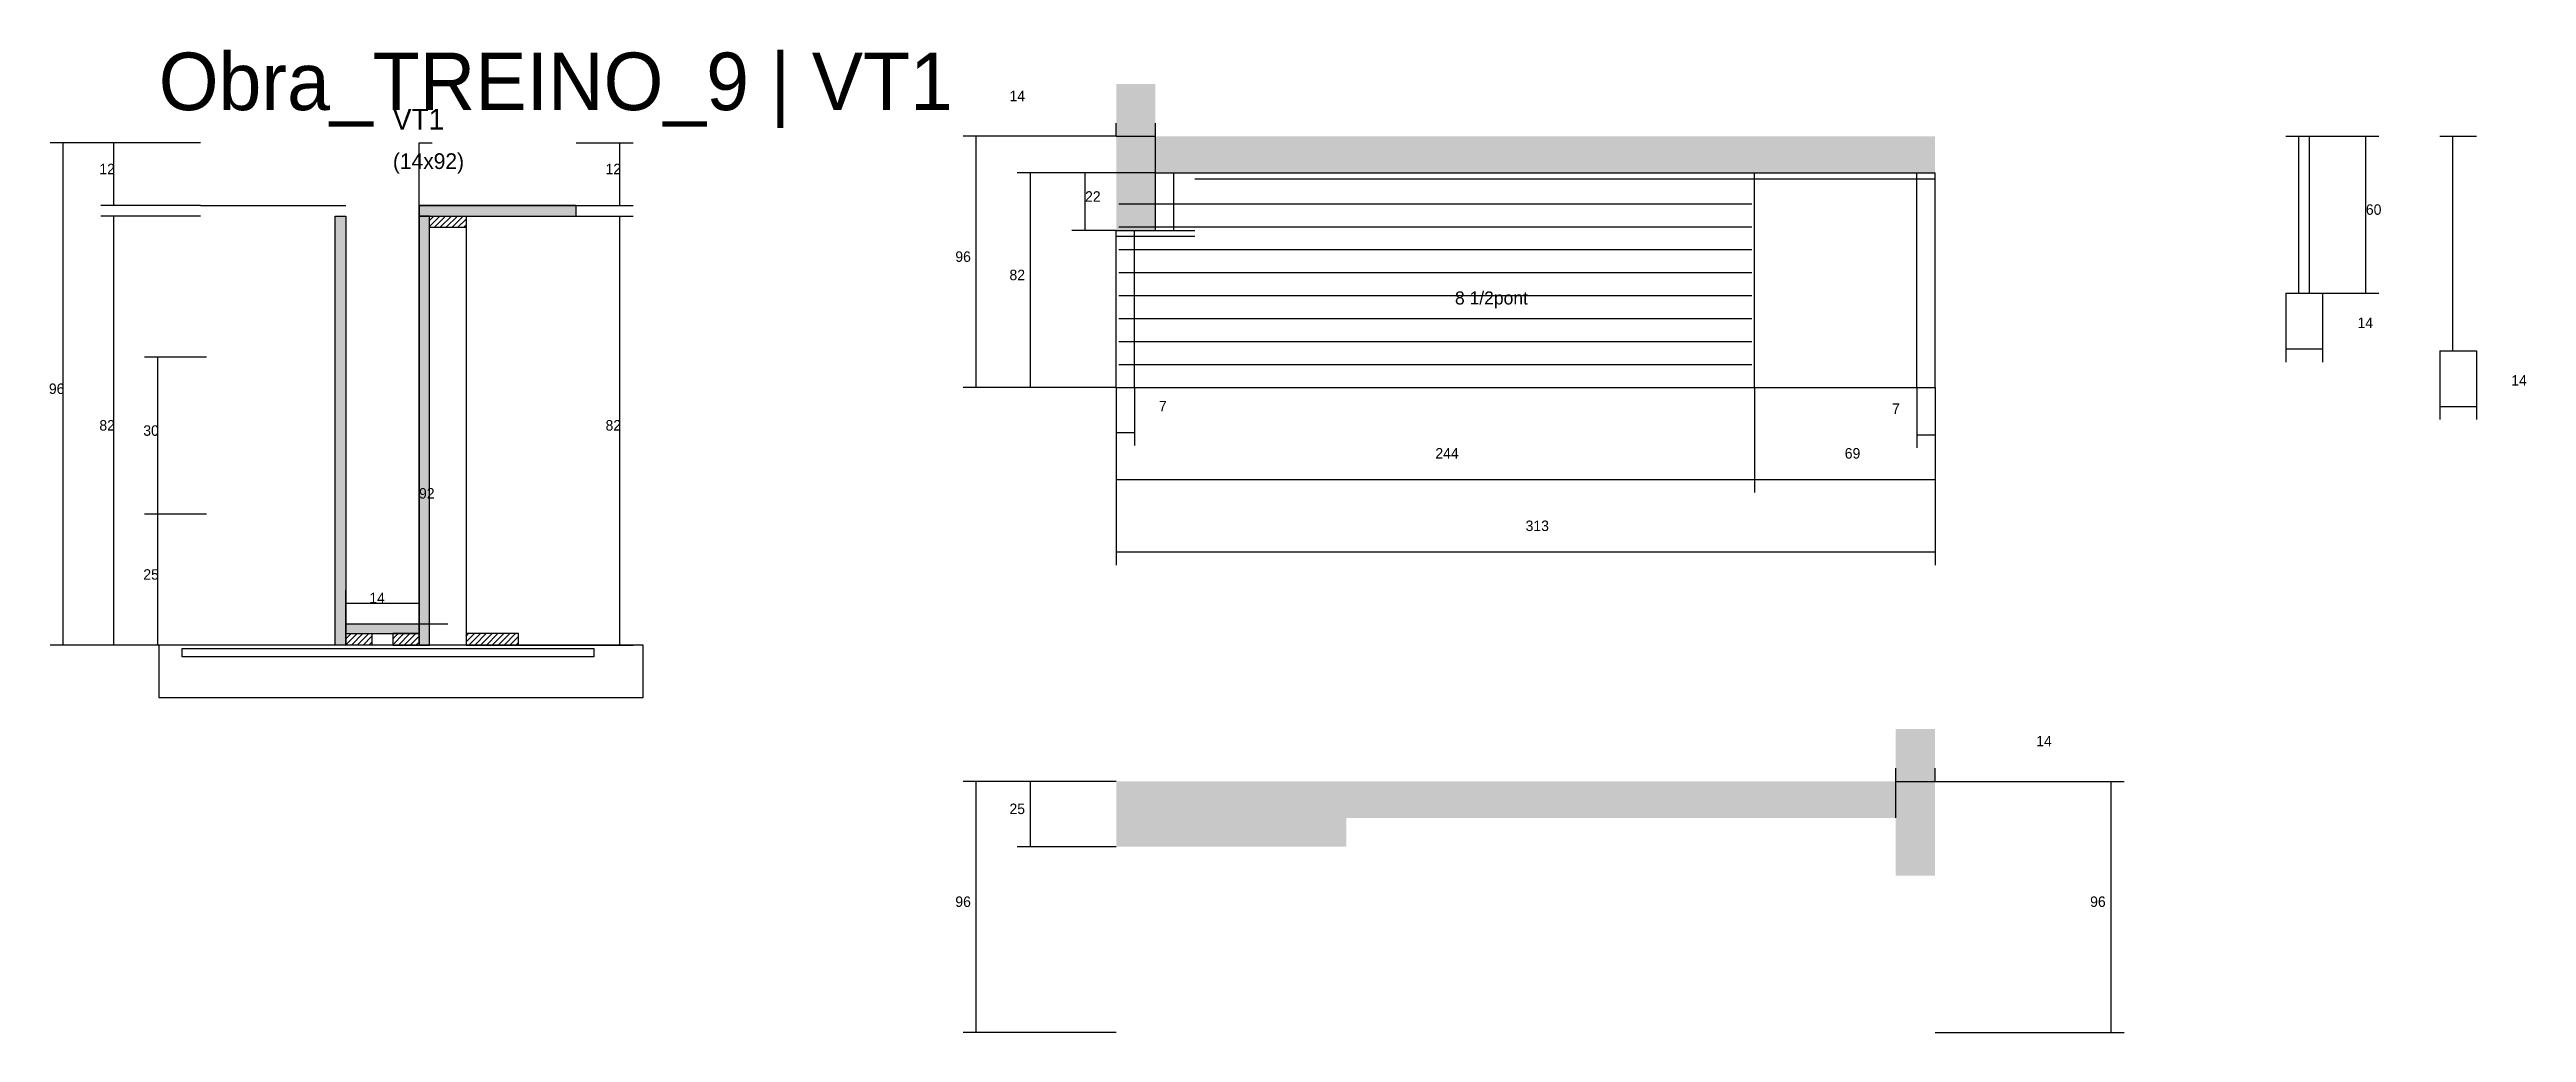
# Model space of a CAD drawing. Header units: metres. Extents: x -41 to 34800, y -36000 to 1848.
# Drawn here: x 17438 to 18385, y -34613 to -34237 of the extents above; entities that cross this region are included whole.
import ezdxf

# ---------------------------------------------------------------- set-up
doc = ezdxf.new("R2010")
doc.units = ezdxf.units.M
for name, color, linetype in [('COTA', 4, 'Continuous'), ('Cota Seção (2x)', 4, 'Continuous'), ('Hachura', 253, 'Continuous'), ('LABEL_ID', 3, 'Continuous'), ('Madeira', 126, 'Continuous'), ('NOMENCLATURA', 7, 'Continuous'), ('Painéis', 200, 'Continuous'), ('SARR_2.2x7', 40, 'Continuous'), ('SARR_EDITAR', 141, 'Continuous'), ('SCO-___-LAJ', 4, 'Continuous'), ('Texto Seção', 7, 'Continuous')]:
    doc.layers.add(name, color=color, linetype=linetype)

msp = doc.modelspace()

# ---------------------------------------------------------------- texts
at = {"layer": 'COTA'}
for s, p in [('14', (17805.2, -34256.6)), ('12', (17457.3, -34284.5)), ('12', (17650.8, -34284.5)), ('22', (17834.1, -34295)), ('60', (18323.7, -34300)), ('96', (17784.5, -34318)), ('82', (17805.2, -34325)), ('14', (18320.5, -34343.3)), ('96', (17438, -34368.5)), ('14', (18379.3, -34365.3)), ('82', (17457.3, -34382.5)), ('82', (17650.8, -34382.5)), ('7', (17862.3, -34375.2)), ('7', (18142.6, -34376.1)), ('30', (17474.1, -34384.5)), ('244', (17968, -34393.2)), ('69', (18124.5, -34393.2)), ('313', (18002.5, -34420.9)), ('25', (17474.1, -34439.5)), ('14', (18197.7, -34503.2)), ('25', (17805.2, -34529.1)), ('96', (17784.5, -34564.6)), ('96', (18218.3, -34564.6))]:
    msp.add_text(s, height=4, dxfattribs=at).set_placement(p)
at = {"layer": 'Cota Seção (2x)'}
for s, p in [('92', (17579.5, -34408.5)), ('14', (17560.5, -34448.5))]:
    msp.add_text(s, height=4, dxfattribs=at).set_placement(p)
at = {"layer": 'LABEL_ID'}
msp.add_text('Obra_TREINO_9 | VT1', height=22, dxfattribs=at).set_placement((17480, -34260))
at = {"layer": 'NOMENCLATURA'}
msp.add_text('8 1/2pont', height=5, dxfattribs=at).set_placement((17975.5, -34334.3))
at = {"layer": 'Texto Seção'}
for s, height, p in [('VT1', 8, (17569.5, -34267.5)), ('(14x92)', 6, (17569.5, -34282.5))]:
    msp.add_text(s, height=height, dxfattribs=at).set_placement(p)

# ---------------------------------------------------------------- hatches: boundary and pattern name
at = {"layer": 'COTA'}
h = msp.add_hatch(dxfattribs=at)
h.set_pattern_fill('AR-CONC', scale=0.03)
h.paths.add_polyline_path([(17861, -34284), (18159, -34284), (18159, -34270), (17861, -34270), (17861, -34250), (17846, -34250), (17846, -34306), (17861, -34306)])
h = msp.add_hatch(dxfattribs=at)
h.set_pattern_fill('AR-CONC', scale=0.03)
h.paths.add_polyline_path([(17934, -34541.6), (17934, -34530.6), (18144, -34530.6), (18144, -34552.6), (18159, -34552.6), (18159, -34496.6), (18144, -34496.6), (18144, -34516.6), (17846, -34516.6), (17846, -34541.6)])
at = {"layer": 'Hachura'}
h = msp.add_hatch(color=8, dxfattribs=at)
h.dxf.hatch_style = 1
h.paths.add_polyline_path([(17547.5, -34300.5), (17551.5, -34300.5), (17551.5, -34300.5), (17551.5, -34464.5), (17551.5, -34464.5), (17547.5, -34464.5), (17547.5, -34464.5), (17547.5, -34300.5)])
h = msp.add_hatch(color=8, dxfattribs=at)
h.dxf.hatch_style = 1
h.paths.add_polyline_path([(17639.5, -34300.5), (17639.5, -34296.5), (17639.5, -34296.5), (17579.5, -34296.5), (17579.5, -34296.5), (17579.5, -34300.5), (17579.5, -34300.5), (17639.5, -34300.5)])
h = msp.add_hatch(color=8, dxfattribs=at)
h.dxf.hatch_style = 1
h.paths.add_polyline_path([(17583.5, -34300.5), (17579.5, -34300.5), (17579.5, -34300.5), (17579.5, -34464.5), (17579.5, -34464.5), (17583.5, -34464.5), (17583.5, -34464.5), (17583.5, -34300.5)])
h = msp.add_hatch(dxfattribs=at)
h.set_pattern_fill('ANSI31', scale=0.5)
h.paths.add_polyline_path([(17583.5, -34304.9), (17583.5, -34300.5), (17583.5, -34300.5), (17597.5, -34300.5), (17597.5, -34300.5), (17597.5, -34304.9), (17597.5, -34304.9), (17583.5, -34304.9)])
h = msp.add_hatch(color=8, dxfattribs=at)
h.dxf.hatch_style = 1
h.paths.add_polyline_path([(17579.5, -34460.1), (17579.5, -34456.5), (17579.5, -34456.5), (17551.5, -34456.5), (17551.5, -34456.5), (17551.5, -34460.1), (17551.5, -34460.1), (17579.5, -34460.1)])
h = msp.add_hatch(dxfattribs=at)
h.set_pattern_fill('ANSI31', scale=0.5)
h.paths.add_polyline_path([(17551.5, -34464.5), (17551.5, -34460.1), (17551.5, -34460.1), (17561.5, -34460.1), (17561.5, -34460.1), (17561.5, -34464.5), (17561.5, -34464.5), (17551.5, -34464.5)])
h = msp.add_hatch(dxfattribs=at)
h.set_pattern_fill('ANSI31', scale=0.5)
h.paths.add_polyline_path([(17579.5, -34464.5), (17579.5, -34460.1), (17579.5, -34460.1), (17569.5, -34460.1), (17569.5, -34460.1), (17569.5, -34464.5), (17569.5, -34464.5), (17579.5, -34464.5)])
h = msp.add_hatch(dxfattribs=at)
h.set_pattern_fill('ANSI31', scale=0.5)
h.paths.add_polyline_path([(17617.5, -34464.5), (17617.5, -34460.1), (17617.5, -34460.1), (17597.5, -34460.1), (17597.5, -34460.1), (17597.5, -34464.5), (17597.5, -34464.5), (17617.5, -34464.5)])

# ---------------------------------------------------------------- linework, layer by layer
at = {"layer": 'COTA'}
for p, q in [((17846, -34270), (17846, -34265)), ((17861, -34284), (17861, -34265)), ((17495.9, -34272.5), (17438.5, -34272.5)), ((17443.5, -34464.5), (17443.5, -34272.5)), ((17495.9, -34272.5), (17457.8, -34272.5)), ((17462.8, -34296.5), (17462.8, -34272.5)), ((17639.5, -34272.5), (17661.3, -34272.5)), ((17656.3, -34296.5), (17656.3, -34272.5)), ((17846, -34270), (17787.5, -34270)), ((17792.5, -34366), (17792.5, -34270)), ((17846, -34270), (17861, -34270)), ((18307.1, -34270), (18328.7, -34270)), ((18323.7, -34330), (18323.7, -34270)), ((17861, -34284), (17808.2, -34284)), ((17813.2, -34366), (17813.2, -34284)), ((17861, -34284), (17829.1, -34284)), ((17834.1, -34306), (17834.1, -34284)), ((17495.9, -34296.5), (17457.8, -34296.5)), ((17495.9, -34300.5), (17457.8, -34300.5)), ((17462.8, -34464.5), (17462.8, -34300.5)), ((17639.5, -34296.5), (17661.3, -34296.5)), ((17639.5, -34300.5), (17661.3, -34300.5)), ((17656.3, -34464.5), (17656.3, -34300.5)), ((17846, -34306), (17829.1, -34306)), ((18293.1, -34330), (18293.1, -34356.3)), ((18307.1, -34330), (18328.7, -34330)), ((18307.1, -34330), (18307.1, -34356.3)), ((18293.1, -34351.3), (18307.1, -34351.3)), ((17498.2, -34354.4), (17474.6, -34354.4)), ((17479.6, -34414.5), (17479.6, -34354.4)), ((18352, -34352), (18352, -34378.3)), ((18366, -34352), (18366, -34378.3)), ((17846, -34366), (17787.5, -34366)), ((17846, -34366), (17808.2, -34366)), ((17846, -34366), (17846, -34406.2)), ((17846, -34366), (17846, -34433.9)), ((17846, -34366), (17846, -34388.2)), ((17853, -34366), (17853, -34388.2)), ((18090, -34366), (18090, -34406.2)), ((18090, -34366), (18090, -34406.2)), ((18152, -34366), (18152, -34389.1)), ((18159, -34366), (18159, -34433.9)), ((18159, -34366), (18159, -34406.2)), ((18159, -34366), (18159, -34389.1)), ((18352, -34373.3), (18366, -34373.3)), ((17846, -34383.2), (17853, -34383.2)), ((18152, -34384.1), (18159, -34384.1)), ((17846, -34401.2), (18090, -34401.2)), ((18090, -34401.2), (18159, -34401.2)), ((17498.2, -34414.5), (17474.6, -34414.5)), ((17498.2, -34414.5), (17474.6, -34414.5)), ((17479.6, -34464.5), (17479.6, -34414.5)), ((17846, -34428.9), (18159, -34428.9)), ((17517.9, -34464.5), (17438.5, -34464.5)), ((17517.9, -34464.5), (17457.8, -34464.5)), ((17498.2, -34464.5), (17474.6, -34464.5)), ((17613.1, -34464.5), (17661.3, -34464.5)), ((18144, -34530.6), (18144, -34511.6)), ((18159, -34516.6), (18159, -34511.6)), ((17846, -34516.6), (17787.5, -34516.6)), ((17792.5, -34612.6), (17792.5, -34516.6)), ((17846, -34516.6), (17808.2, -34516.6)), ((17813.2, -34541.6), (17813.2, -34516.6)), ((18144, -34516.6), (18159, -34516.6)), ((18159, -34516.6), (18231.3, -34516.6)), ((18226.3, -34612.6), (18226.3, -34516.6)), ((17846, -34541.6), (17808.2, -34541.6)), ((17846, -34612.6), (17787.5, -34612.6)), ((18159, -34612.6), (18231.3, -34612.6))]:
    msp.add_line(p, q, dxfattribs=at)
at = {"layer": 'Cota Seção (2x)'}
for p, q in [((17579.5, -34456.5), (17579.5, -34272.5)), ((17579.5, -34272.5), (17584.5, -34272.5)), ((17551.5, -34464.5), (17551.5, -34443.5)), ((17579.5, -34464.5), (17579.5, -34443.5)), ((17551.5, -34448.5), (17579.5, -34448.5)), ((17590.5, -34456.5), (17574.5, -34456.5))]:
    msp.add_line(p, q, dxfattribs=at)
at = {"layer": 'Madeira'}
for points in [[(17583.5, -34304.9), (17583.5, -34300.5), (17597.5, -34300.5), (17597.5, -34304.9)], [(17583.5, -34300.5), (17597.5, -34300.5), (17597.5, -34464.5), (17583.5, -34464.5)], [(17480, -34484.5), (17665.2, -34484.5), (17665.2, -34464.5), (17480, -34464.5)], [(17551.5, -34464.5), (17551.5, -34460.1), (17561.5, -34460.1), (17561.5, -34464.5)], [(17579.5, -34464.5), (17579.5, -34460.1), (17569.5, -34460.1), (17569.5, -34464.5)], [(17617.5, -34464.5), (17617.5, -34460.1), (17597.5, -34460.1), (17597.5, -34464.5)]]:
    msp.add_lwpolyline(points, close=True, dxfattribs=at)
at = {"layer": 'Painéis'}
for p, q in [((18293.1, -34270), (18307.1, -34270)), ((18352, -34270), (18366, -34270)), ((17861, -34284), (18159, -34284)), ((17861, -34306), (17861, -34284)), ((18090, -34366), (18090, -34284)), ((18159, -34366), (18159, -34284)), ((17495.9, -34296.5), (17551.5, -34296.5)), ((17579.5, -34296.5), (17639.5, -34296.5)), ((17846, -34306), (17861, -34306)), ((17846, -34366), (17846, -34306)), ((18293.1, -34330), (18307.1, -34330)), ((18352, -34352), (18366, -34352)), ((17846, -34366), (18159, -34366))]:
    msp.add_line(p, q, dxfattribs=at)
for points in [[(17547.5, -34300.5), (17551.5, -34300.5), (17551.5, -34464.5), (17547.5, -34464.5)], [(17639.5, -34300.5), (17639.5, -34296.5), (17579.5, -34296.5), (17579.5, -34300.5)], [(17583.5, -34300.5), (17579.5, -34300.5), (17579.5, -34464.5), (17583.5, -34464.5)], [(17579.5, -34460.1), (17579.5, -34456.5), (17551.5, -34456.5), (17551.5, -34460.1)]]:
    msp.add_lwpolyline(points, close=True, dxfattribs=at)
at = {"layer": 'SARR_2.2x7'}
for p, q in [((17868, -34306), (17868, -34284)), ((18152, -34366), (18152, -34284)), ((17876, -34286.2), (18090, -34286.2)), ((18090, -34286.2), (18159, -34286.2)), ((17847, -34295.78), (18089, -34295.78)), ((17846, -34308.2), (17876, -34308.2)), ((17847, -34304.56), (18089, -34304.56)), ((17847, -34313.33), (18089, -34313.33)), ((17853, -34366), (17853, -34306)), ((17861, -34306), (17876, -34306)), ((17847, -34322.11), (18089, -34322.11)), ((17847, -34330.89), (18089, -34330.89)), ((17847, -34339.67), (18089, -34339.67)), ((17847, -34348.44), (18089, -34348.44)), ((17847, -34357.22), (18089, -34357.22))]:
    msp.add_line(p, q, dxfattribs=at)
at = {"layer": 'SARR_EDITAR'}
for p, q in [((18298.1, -34330), (18298.1, -34270)), ((18302.1, -34330), (18302.1, -34270)), ((18357, -34352), (18357, -34270))]:
    msp.add_line(p, q, dxfattribs=at)
at = {"layer": 'SCO-___-LAJ'}
msp.add_lwpolyline([(17489, -34465.8), (17646.3, -34465.8), (17646.3, -34469), (17489, -34469)], close=True, dxfattribs=at)

msp.set_redraw_order([(e.dxf.handle, doc.entitydb.next_handle()) for e in msp.query("TEXT MTEXT ATTDEF DIMENSION ARC_DIMENSION")])  # texts and dimensions are drawn at this point

doc.saveas('drawing.dxf')
